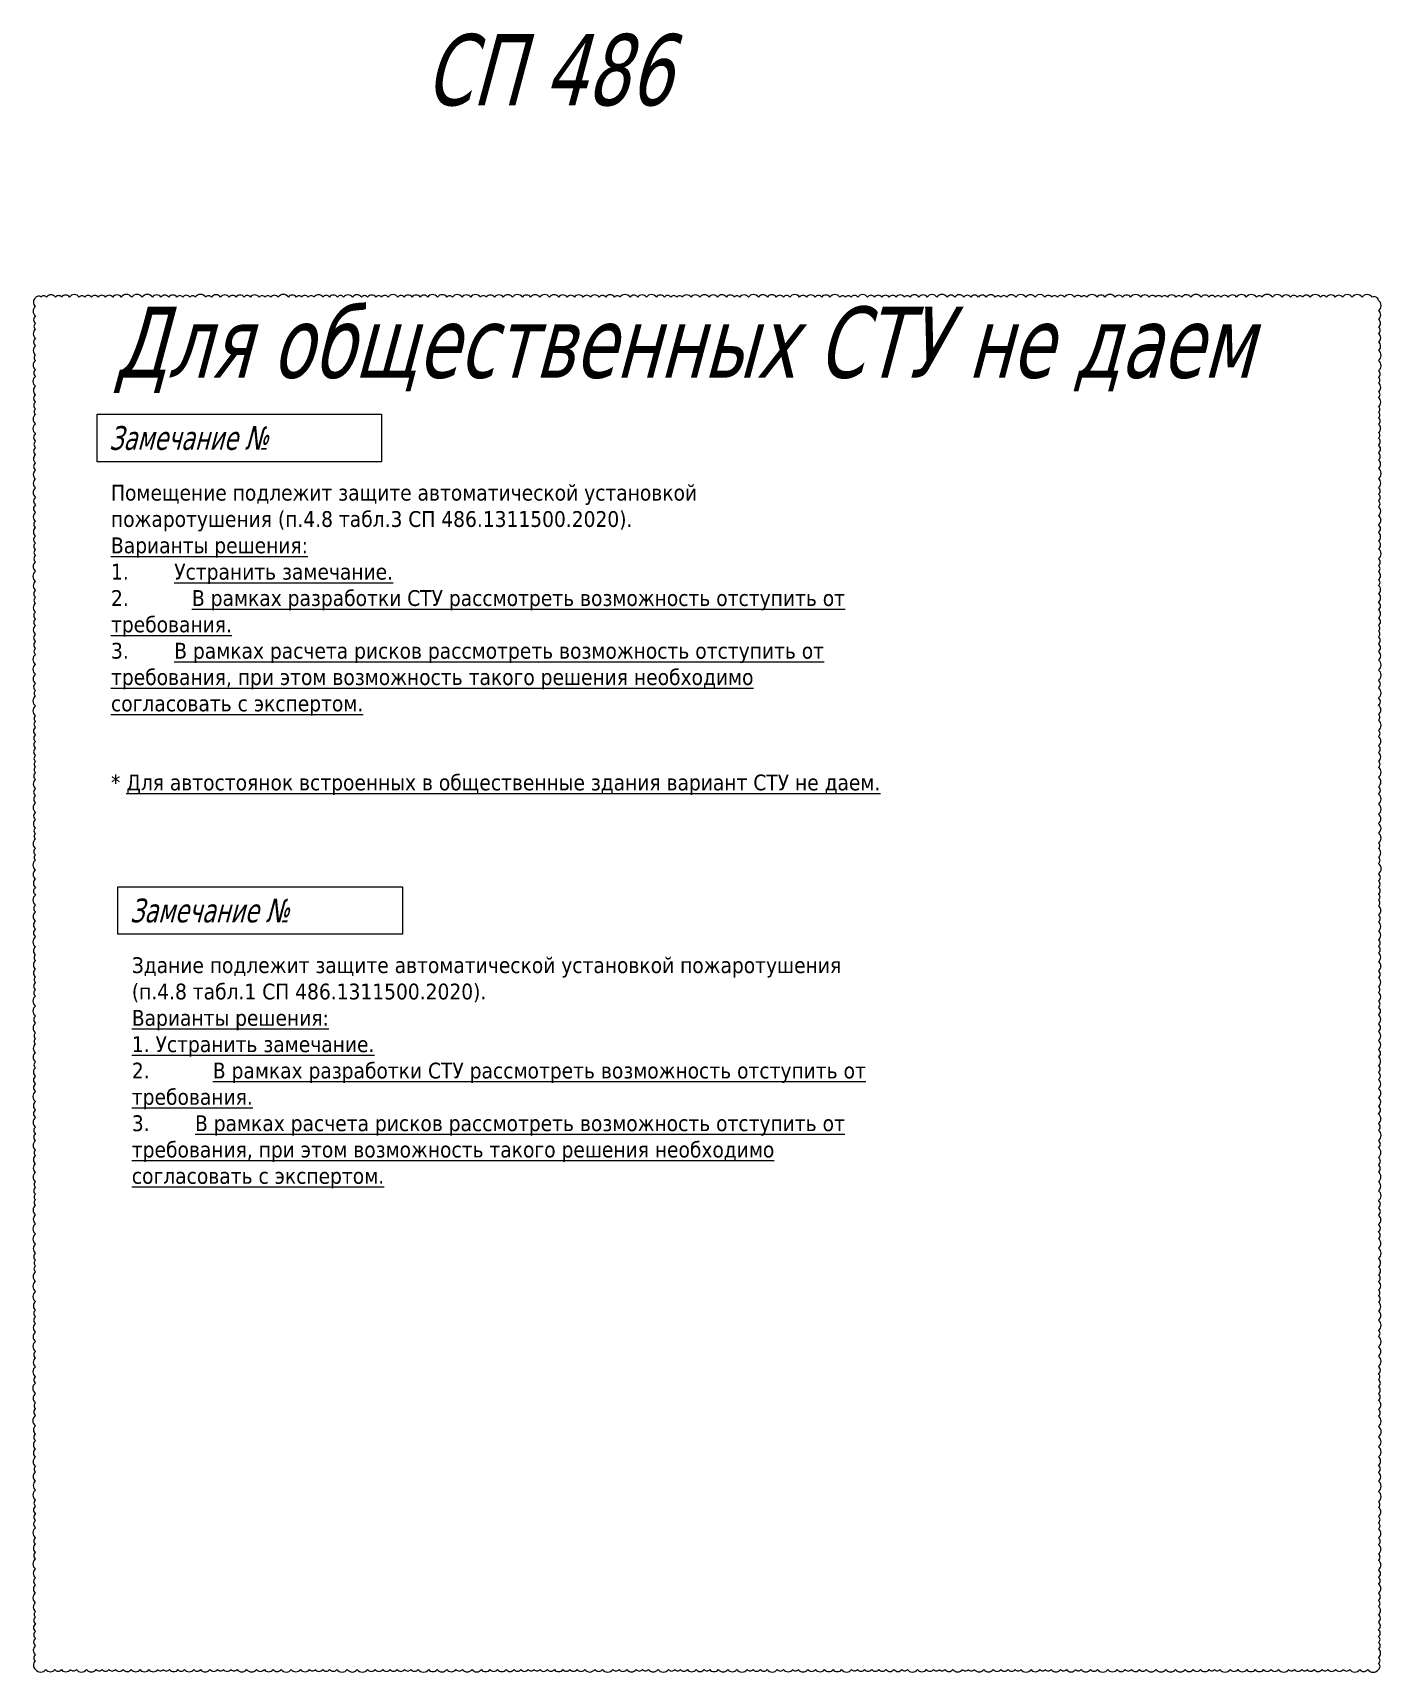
# Model space of a CAD drawing. Header units: millimetres. Extents: x -204396 to 1997851, y -2958255 to 237418.
# Drawn here: x 1358645 to 1409836, y -143008 to -80759 of the extents above; entities that cross this region are included whole.
import ezdxf

# ---------------------------------------------------------------- set-up
doc = ezdxf.new("R2010")
doc.units = ezdxf.units.MM
doc.layers.add('экспертиза', color=1, linetype='Continuous', lineweight=0)
doc.layers.add('экспертиза ДУ', color=1, linetype='Continuous', lineweight=0)
doc.styles.add('ЭКСПЕРТИЗА', font='tahoma.ttf')

msp = doc.modelspace()

# ---------------------------------------------------------------- texts
at = {"layer": 'экспертиза', "color": 2, "lineweight": 0, "style": 'ЭКСПЕРТИЗА', "oblique": 14.99998, "width": 0.8}
msp.add_text('СП 486', height=2700, dxfattribs=at).set_placement((1373523, -83508))
at = {"layer": 'экспертиза', "lineweight": 0, "style": 'ЭКСПЕРТИЗА', "oblique": 14.99998, "width": 0.8}
msp.add_text('Замечание №', height=900, dxfattribs=at).set_placement((1361538, -96594))
at = {"layer": 'экспертиза', "color": 1, "lineweight": 0, "style": 'ЭКСПЕРТИЗА', "oblique": 14.99998, "width": 0.8}
msp.add_text('Замечание №', height=900, dxfattribs=at).set_placement((1362329, -114535))
at = {"layer": 'экспертиза', "lineweight": 0, "ltscale": 100, "insert": (1361614, -97921), "char_height": 600, "width": 28267.99, "attachment_point": 1, "style": 'ЭКСПЕРТИЗА'}
msp.add_mtext('Помещение подлежит защите автоматической установкой пожаротушения (п.4.8 табл.3 СП 486.1311500.2020).{\\C6;\\P\\LВарианты решения:\\P\\l1.^I\\LУстранить замечание.\\P\\l\\C2;2.^I\\~\\~ \\LВ рамках разработки СТУ рассмотреть возможность отступить от требования.\\P\\l3.^I\\LВ рамках расчета рисков рассмотреть возможность отступить от требования, при этом возможность такого решения необходимо согласовать с экспертом.\\P\\P\\P\\l*\\L Для автостоянок встроенных в общественные здания вариант СТУ не даем.}', dxfattribs=at)
at = {"layer": 'экспертиза', "color": 1, "lineweight": 0, "ltscale": 100, "transparency": 33554687, "insert": (1362405, -115862), "char_height": 600, "width": 28267.99, "attachment_point": 1, "style": 'ЭКСПЕРТИЗА'}
msp.add_mtext('Здание подлежит защите автоматической установкой пожаротушения (п.4.8 табл.1 СП 486.1311500.2020).{\\C6;\\P\\LВарианты решения:\\P1. Устранить замечание.\\P\\l\\C2;2.^I\\~\\~ \\LВ рамках разработки СТУ рассмотреть возможность отступить от требования.\\P\\l3.^I\\LВ рамках расчета рисков рассмотреть возможность отступить от требования, при этом возможность такого решения необходимо согласовать с экспертом.}', dxfattribs=at)
at = {"layer": 'экспертиза ДУ', "color": 2, "lineweight": 0, "style": 'ЭКСПЕРТИЗА', "oblique": 14.99998, "width": 0.8}
msp.add_text('Для общественных СТУ не даем', height=2700, dxfattribs=at).set_placement((1361742, -93855))

# ---------------------------------------------------------------- linework, layer by layer
at = {"layer": 'экспертиза'}
msp.add_lwpolyline([(1409732, -142902, 0.520567), (1409732, -142673, 0.520567), (1409732, -142444, 0.520567), (1409732, -142128, 0.520567), (1409732, -141882, 0.520567), (1409732, -141658, 0.520567), (1409732, -141392, 0.520567), (1409732, -141108, 0.520567), (1409732, -140818, 0.520567), (1409732, -140515, 0.520567), (1409732, -140286, 0.520567), (1409732, -140003, 0.520567), (1409732, -139658, 0.520567), (1409732, -139412, 0.520567), (1409732, -139118, 0.520567), (1409732, -138759, 0.520567), (1409732, -138519, 0.520567), (1409732, -138158, 0.520567), (1409732, -137917, 0.520567), (1409732, -137564, 0.520567), (1409732, -137331, 0.520567), (1409732, -137098, 0.520567), (1409732, -136748, 0.520567), (1409732, -136533, 0.520567), (1409732, -136141, 0.520567), (1409732, -135749, 0.520567), (1409732, -135427, 0.520567), (1409732, -135152, 0.520567), (1409732, -134834, 0.520567), (1409732, -134448, 0.520567), (1409732, -134075, 0.520567), (1409732, -133677, 0.520567), (1409732, -133289, 0.520567), (1409732, -133033, 0.520567), (1409732, -132687, 0.520567), (1409732, -132426, 0.520567), (1409732, -132171, 0.520567), (1409732, -131893, 0.520567), (1409732, -131685, 0.520567), (1409732, -131402, 0.520567), (1409732, -131008, 0.520567), (1409732, -130654, 0.520567), (1409732, -130260, 0.520567), (1409732, -130028, 0.520567), (1409732, -129638, 0.520567), (1409732, -129292, 0.520567), (1409732, -128955, 0.520567), (1409732, -128709, 0.520567), (1409732, -128499, 0.520567), (1409732, -128178, 0.520567), (1409732, -127920, 0.520567), (1409732, -127619, 0.520567), (1409732, -127300, 0.520567), (1409732, -126904, 0.520567), (1409732, -126547, 0.520567), (1409732, -126296, 0.520567), (1409732, -126007, 0.520567), (1409732, -125651, 0.520567), (1409732, -125378, 0.520567), (1409732, -125102, 0.520567), (1409732, -124725, 0.520567), (1409732, -124384, 0.520567), (1409732, -124016, 0.520567), (1409732, -123747, 0.520567), (1409732, -123458, 0.520567), (1409732, -123091, 0.520567), (1409732, -122817, 0.520567), (1409732, -122427, 0.520567), (1409732, -122177, 0.520567), (1409732, -121813, 0.520567), (1409732, -121517, 0.520567), (1409732, -121196, 0.520567), (1409732, -120845, 0.520567), (1409732, -120507, 0.520567), (1409732, -120228, 0.520567), (1409732, -119974, 0.520567), (1409732, -119654, 0.520567), (1409732, -119361, 0.520567), (1409732, -119020, 0.520567), (1409732, -118681, 0.520567), (1409732, -118385, 0.520567), (1409732, -118049, 0.520567), (1409732, -117754, 0.520567), (1409732, -117522, 0.520567), (1409732, -117201, 0.520567), (1409732, -116979, 0.520567), (1409732, -116640, 0.520567), (1409732, -116378, 0.520567), (1409732, -116023, 0.520567), (1409732, -115695, 0.520567), (1409732, -115443, 0.520567), (1409732, -115189, 0.520567), (1409732, -114861, 0.520567), (1409732, -114520, 0.520567), (1409732, -114258, 0.520567), (1409732, -113906, 0.520567), (1409732, -113690, 0.520567), (1409732, -113460, 0.520567), (1409732, -113207, 0.520567), (1409732, -112968, 0.520567), (1409732, -112694, 0.520567), (1409732, -112297, 0.520567), (1409732, -112062, 0.520567), (1409732, -111729, 0.520567), (1409732, -111525, 0.520567), (1409732, -111148, 0.520567), (1409732, -110778, 0.520567), (1409732, -110433, 0.520567), (1409732, -110046, 0.520567), (1409732, -109667, 0.520567), (1409732, -109385, 0.520567), (1409732, -109025, 0.520567), (1409732, -108650, 0.520567), (1409732, -108421, 0.520567), (1409732, -108087, 0.520567), (1409732, -107829, 0.520567), (1409732, -107480, 0.520567), (1409732, -107251, 0.520567), (1409732, -106857, 0.520567), (1409732, -106646, 0.520567), (1409732, -106296, 0.520567), (1409732, -106015, 0.520567), (1409732, -105634, 0.520567), (1409732, -105346, 0.520567), (1409732, -104954, 0.520567), (1409732, -104578, 0.520567), (1409732, -104253, 0.520567), (1409732, -103956, 0.520567), (1409732, -103695, 0.520567), (1409732, -103473, 0.520567), (1409732, -103270, 0.520567), (1409732, -102972, 0.520567), (1409732, -102668, 0.520567), (1409732, -102371, 0.520567), (1409732, -102059, 0.520567), (1409732, -101747, 0.520567), (1409732, -101522, 0.520567), (1409732, -101220, 0.520567), (1409732, -100992, 0.520567), (1409732, -100727, 0.520567), (1409732, -100354, 0.520567), (1409732, -100052, 0.520567), (1409732, -99737, 0.520567), (1409732, -99443, 0.520567), (1409732, -99090, 0.520567), (1409732, -98760, 0.520567), (1409732, -98528, 0.520567), (1409732, -98279, 0.520567), (1409732, -98033, 0.520567), (1409732, -97690, 0.520567), (1409732, -97295, 0.520567), (1409732, -96976, 0.520567), (1409732, -96713, 0.520567), (1409732, -96415, 0.520567), (1409732, -96147, 0.520567), (1409732, -95939, 0.520567), (1409732, -95621, 0.520567), (1409732, -95371, 0.520567), (1409732, -95170, 0.520567), (1409732, -94955, 0.520567), (1409732, -94611, 0.520567), (1409732, -94383, 0.520567), (1409732, -94060, 0.520567), (1409732, -93845, 0.520567), (1409732, -93596, 0.520567), (1409732, -93203, 0.520567), (1409732, -92812, 0.520567), (1409732, -92506, 0.520567), (1409732, -92184, 0.520567), (1409732, -91938, 0.520567), (1409732, -91637, 0.520567), (1409732, -91315, 0.520567), (1409732, -90919, 0.520567), (1409489, -90797, 0.520567), (1409110, -90797, 0.520567), (1408734, -90797, 0.520567), (1408367, -90797, 0.520567), (1408092, -90797, 0.520567), (1407760, -90797, 0.520567), (1407528, -90797, 0.520567), (1407144, -90797, 0.520567), (1406852, -90797, 0.520567), (1406649, -90797, 0.520567), (1406387, -90797, 0.520567), (1406072, -90797, 0.520567), (1405706, -90797, 0.520567), (1405308, -90797, 0.520567), (1405102, -90797, 0.520567), (1404715, -90797, 0.520567), (1404346, -90797, 0.520567), (1404026, -90797, 0.520567), (1403755, -90797, 0.520567), (1403536, -90797, 0.520567), (1403300, -90797, 0.520567), (1403004, -90797, 0.520567), (1402609, -90797, 0.520567), (1402265, -90797, 0.520567), (1402045, -90797, 0.520567), (1401722, -90797, 0.520567), (1401503, -90797, 0.520567), (1401273, -90797, 0.520567), (1401024, -90797, 0.520567), (1400707, -90797, 0.520567), (1400322, -90797, 0.520567), (1400020, -90797, 0.520567), (1399739, -90797, 0.520567), (1399347, -90797, 0.520567), (1399048, -90797, 0.520567), (1398660, -90797, 0.520567), (1398453, -90797, 0.520567), (1398197, -90797, 0.520567), (1397811, -90797, 0.520567), (1397543, -90797, 0.520567), (1397326, -90797, 0.520567), (1397071, -90797, 0.520567), (1396698, -90797, 0.520567), (1396341, -90797, 0.520567), (1395962, -90797, 0.520567), (1395622, -90797, 0.520567), (1395394, -90797, 0.520567), (1395184, -90797, 0.520567), (1394836, -90797, 0.520567), (1394546, -90797, 0.520567), (1394260, -90797, 0.520567), (1393987, -90797, 0.520567), (1393645, -90797, 0.520567), (1393360, -90797, 0.520567), (1392964, -90797, 0.520567), (1392601, -90797, 0.520567), (1392286, -90797, 0.520567), (1391948, -90797, 0.520567), (1391736, -90797, 0.520567), (1391421, -90797, 0.520567), (1391161, -90797, 0.520567), (1390877, -90797, 0.520567), (1390598, -90797, 0.520567), (1390331, -90797, 0.520567), (1389967, -90797, 0.520567), (1389712, -90797, 0.520567), (1389498, -90797, 0.520567), (1389283, -90797, 0.520567), (1388908, -90797, 0.520567), (1388599, -90797, 0.520567), (1388349, -90797, 0.520567), (1388015, -90797, 0.520567), (1387758, -90797, 0.520567), (1387385, -90797, 0.520567), (1387144, -90797, 0.520567), (1386871, -90797, 0.520567), (1386533, -90797, 0.520567), (1386191, -90797, 0.520567), (1385816, -90797, 0.520567), (1385483, -90797, 0.520567), (1385279, -90797, 0.520567), (1384976, -90797, 0.520567), (1384637, -90797, 0.520567), (1384317, -90797, 0.520567), (1383969, -90797, 0.520567), (1383634, -90797, 0.520567), (1383299, -90797, 0.520567), (1383095, -90797, 0.520567), (1382868, -90797, 0.520567), (1382622, -90797, 0.520567), (1382319, -90797, 0.520567), (1381941, -90797, 0.520567), (1381610, -90797, 0.520567), (1381318, -90797, 0.520567), (1380936, -90797, 0.520567), (1380734, -90797, 0.520567), (1380395, -90797, 0.520567), (1380148, -90797, 0.520567), (1379821, -90797, 0.520567), (1379541, -90797, 0.520567), (1379207, -90797, 0.520567), (1378932, -90797, 0.520567), (1378612, -90797, 0.520567), (1378265, -90797, 0.520567), (1377900, -90797, 0.520567), (1377543, -90797, 0.520567), (1377233, -90797, 0.520567), (1376854, -90797, 0.520567), (1376506, -90797, 0.520567), (1376170, -90797, 0.520567), (1375863, -90797, 0.520567), (1375636, -90797, 0.520567), (1375269, -90797, 0.520567), (1374941, -90797, 0.520567), (1374575, -90797, 0.520567), (1374369, -90797, 0.520567), (1374008, -90797, 0.520567), (1373636, -90797, 0.520567), (1373351, -90797, 0.520567), (1373048, -90797, 0.520567), (1372742, -90797, 0.520567), (1372502, -90797, 0.520567), (1372139, -90797, 0.520567), (1371889, -90797, 0.520567), (1371668, -90797, 0.520567), (1371355, -90797, 0.520567), (1371123, -90797, 0.520567), (1370777, -90797, 0.520567), (1370443, -90797, 0.520567), (1370209, -90797, 0.520567), (1369910, -90797, 0.520567), (1369663, -90797, 0.520567), (1369320, -90797, 0.520567), (1369098, -90797, 0.520567), (1368853, -90797, 0.520567), (1368646, -90797, 0.520567), (1368351, -90797, 0.520567), (1367960, -90797, 0.520567), (1367678, -90797, 0.520567), (1367460, -90797, 0.520567), (1367236, -90797, 0.520567), (1366904, -90797, 0.520567), (1366666, -90797, 0.520567), (1366365, -90797, 0.520567), (1366100, -90797, 0.520567), (1365777, -90797, 0.520567), (1365424, -90797, 0.520567), (1365211, -90797, 0.520567), (1364814, -90797, 0.520567), (1364612, -90797, 0.520567), (1364338, -90797, 0.520567), (1364117, -90797, 0.520567), (1363804, -90797, 0.520567), (1363512, -90797, 0.520567), (1363187, -90797, 0.520567), (1362798, -90797, 0.520567), (1362399, -90797, 0.520567), (1362002, -90797, 0.520567), (1361680, -90797, 0.520567), (1361408, -90797, 0.520567), (1361124, -90797, 0.520567), (1360868, -90797, 0.520567), (1360616, -90797, 0.520567), (1360408, -90797, 0.520567), (1360036, -90797, 0.520567), (1359740, -90797, 0.520567), (1359508, -90797, 0.520567), (1359164, -90797, 0.520567), (1358956, -90797, 0.520567), (1358749, -90827, 0.520567), (1358749, -91143, 0.520567), (1358749, -91512, 0.520567), (1358749, -91795, 0.520567), (1358749, -92020, 0.520567), (1358749, -92358, 0.520567), (1358749, -92650, 0.520567), (1358749, -92989, 0.520567), (1358749, -93207, 0.520567), (1358749, -93557, 0.520567), (1358749, -93806, 0.520567), (1358749, -94181, 0.520567), (1358749, -94496, 0.520567), (1358749, -94784, 0.520567), (1358749, -95036, 0.520567), (1358749, -95249, 0.520567), (1358749, -95607, 0.520567), (1358749, -95979, 0.520567), (1358749, -96269, 0.520567), (1358749, -96503, 0.520567), (1358749, -96783, 0.520567), (1358749, -97085, 0.520567), (1358749, -97366, 0.520567), (1358749, -97697, 0.520567), (1358749, -98038, 0.520567), (1358749, -98395, 0.520567), (1358749, -98686, 0.520567), (1358749, -98979, 0.520567), (1358749, -99306, 0.520567), (1358749, -99551, 0.520567), (1358749, -99867, 0.520567), (1358749, -100141, 0.520567), (1358749, -100386, 0.520567), (1358749, -100610, 0.520567), (1358749, -100849, 0.520567), (1358749, -101200, 0.520567), (1358749, -101589, 0.520567), (1358749, -101923, 0.520567), (1358749, -102190, 0.520567), (1358749, -102424, 0.520567), (1358749, -102755, 0.520567), (1358749, -103014, 0.520567), (1358749, -103270, 0.520567), (1358749, -103591, 0.520567), (1358749, -103871, 0.520567), (1358749, -104138, 0.520567), (1358749, -104363, 0.520567), (1358749, -104740, 0.520567), (1358749, -105114, 0.520567), (1358749, -105461, 0.520567), (1358749, -105737, 0.520567), (1358749, -105942, 0.520567), (1358749, -106318, 0.520567), (1358749, -106693, 0.520567), (1358749, -106901, 0.520567), (1358749, -107125, 0.520567), (1358749, -107419, 0.520567), (1358749, -107666, 0.520567), (1358749, -107917, 0.520567), (1358749, -108204, 0.520567), (1358749, -108429, 0.520567), (1358749, -108632, 0.520567), (1358749, -108848, 0.520567), (1358749, -109116, 0.520567), (1358749, -109452, 0.520567), (1358749, -109730, 0.520567), (1358749, -109998, 0.520567), (1358749, -110358, 0.520567), (1358749, -110636, 0.520567), (1358749, -110948, 0.520567), (1358749, -111173, 0.520567), (1358749, -111373, 0.520567), (1358749, -111732, 0.520567), (1358749, -111972, 0.520567), (1358749, -112175, 0.520567), (1358749, -112547, 0.520567), (1358749, -112893, 0.520567), (1358749, -113203, 0.520567), (1358749, -113499, 0.520567), (1358749, -113881, 0.520567), (1358749, -114137, 0.520567), (1358749, -114486, 0.520567), (1358749, -114789, 0.520567), (1358749, -115087, 0.520567), (1358749, -115467, 0.520567), (1358749, -115771, 0.520567), (1358749, -115990, 0.520567), (1358749, -116305, 0.520567), (1358749, -116608, 0.520567), (1358749, -116818, 0.520567), (1358749, -117094, 0.520567), (1358749, -117334, 0.520567), (1358749, -117715, 0.520567), (1358749, -118096, 0.520567), (1358749, -118365, 0.520567), (1358749, -118732, 0.520567), (1358749, -118954, 0.520567), (1358749, -119157, 0.520567), (1358749, -119484, 0.520567), (1358749, -119830, 0.520567), (1358749, -120061, 0.520567), (1358749, -120370, 0.520567), (1358749, -120669, 0.520567), (1358749, -120964, 0.520567), (1358749, -121343, 0.520567), (1358749, -121650, 0.520567), (1358749, -121948, 0.520567), (1358749, -122311, 0.520567), (1358749, -122559, 0.520567), (1358749, -122828, 0.520567), (1358749, -123183, 0.520567), (1358749, -123394, 0.520567), (1358749, -123699, 0.520567), (1358749, -124029, 0.520567), (1358749, -124387, 0.520567), (1358749, -124589, 0.520567), (1358749, -124860, 0.520567), (1358749, -125067, 0.520567), (1358749, -125276, 0.520567), (1358749, -125643, 0.520567), (1358749, -125979, 0.520567), (1358749, -126366, 0.520567), (1358749, -126753, 0.520567), (1358749, -127097, 0.520567), (1358749, -127365, 0.520567), (1358749, -127577, 0.520567), (1358749, -127803, 0.520567), (1358749, -128165, 0.520567), (1358749, -128555, 0.520567), (1358749, -128937, 0.520567), (1358749, -129255, 0.520567), (1358749, -129510, 0.520567), (1358749, -129773, 0.520567), (1358749, -130096, 0.520567), (1358749, -130446, 0.520567), (1358749, -130829, 0.520567), (1358749, -131079, 0.520567), (1358749, -131412, 0.520567), (1358749, -131786, 0.520567), (1358749, -132028, 0.520567), (1358749, -132425, 0.520567), (1358749, -132781, 0.520567), (1358749, -133001, 0.520567), (1358749, -133257, 0.520567), (1358749, -133655, 0.520567), (1358749, -133959, 0.520567), (1358749, -134215, 0.520567), (1358749, -134531, 0.520567), (1358749, -134839, 0.520567), (1358749, -135196, 0.520567), (1358749, -135402, 0.520567), (1358749, -135747, 0.520567), (1358749, -136091, 0.520567), (1358749, -136471, 0.520567), (1358749, -136704, 0.520567), (1358749, -137001, 0.520567), (1358749, -137242, 0.520567), (1358749, -137525, 0.520567), (1358749, -137900, 0.520567), (1358749, -138144, 0.520567), (1358749, -138455, 0.520567), (1358749, -138710, 0.520567), (1358749, -139083, 0.520567), (1358749, -139420, 0.520567), (1358749, -139696, 0.520567), (1358749, -140001, 0.520567), (1358749, -140372, 0.520567), (1358749, -140703, 0.520567), (1358749, -140919, 0.520567), (1358749, -141164, 0.520567), (1358749, -141461, 0.520567), (1358749, -141720, 0.520567), (1358749, -142009, 0.520567), (1358749, -142344, 0.520567), (1358749, -142588, 0.520567), (1358749, -142902, 0.520567), (1359145, -142902, 0.520567), (1359481, -142902, 0.520567), (1359729, -142902, 0.520567), (1360071, -142902, 0.520567), (1360300, -142902, 0.520567), (1360685, -142902, 0.520567), (1361056, -142902, 0.520567), (1361277, -142902, 0.520567), (1361536, -142902, 0.520567), (1361781, -142902, 0.520567), (1362076, -142902, 0.520567), (1362382, -142902, 0.520567), (1362716, -142902, 0.520567), (1363055, -142902, 0.520567), (1363386, -142902, 0.520567), (1363600, -142902, 0.520567), (1363836, -142902, 0.520567), (1364151, -142902, 0.520567), (1364410, -142902, 0.520567), (1364757, -142902, 0.520567), (1365006, -142902, 0.520567), (1365370, -142902, 0.520567), (1365658, -142902, 0.520567), (1365877, -142902, 0.520567), (1366171, -142902, 0.520567), (1366399, -142902, 0.520567), (1366763, -142902, 0.520567), (1367138, -142902, 0.520567), (1367436, -142902, 0.520567), (1367767, -142902, 0.520567), (1368075, -142902, 0.520567), (1368460, -142902, 0.520567), (1368805, -142902, 0.520567), (1369155, -142902, 0.520567), (1369368, -142902, 0.520567), (1369657, -142902, 0.520567), (1369915, -142902, 0.520567), (1370193, -142902, 0.520567), (1370584, -142902, 0.520567), (1370961, -142902, 0.520567), (1371352, -142902, 0.520567), (1371646, -142902, 0.520567), (1371932, -142902, 0.520567), (1372213, -142902, 0.520567), (1372476, -142902, 0.520567), (1372757, -142902, 0.520567), (1373001, -142902, 0.520567), (1373278, -142902, 0.520567), (1373677, -142902, 0.520567), (1373992, -142902, 0.520567), (1374362, -142902, 0.520567), (1374710, -142902, 0.520567), (1374955, -142902, 0.520567), (1375319, -142902, 0.520567), (1375675, -142902, 0.520567), (1376001, -142902, 0.520567), (1376292, -142902, 0.520567), (1376615, -142902, 0.520567), (1376919, -142902, 0.520567), (1377169, -142902, 0.520567), (1377454, -142902, 0.520567), (1377675, -142902, 0.520567), (1377901, -142902, 0.520567), (1378180, -142902, 0.520567), (1378445, -142902, 0.520567), (1378770, -142902, 0.520567), (1379033, -142902, 0.520567), (1379308, -142902, 0.520567), (1379602, -142902, 0.520567), (1379980, -142902, 0.520567), (1380271, -142902, 0.520567), (1380667, -142902, 0.520567), (1380903, -142902, 0.520567), (1381199, -142902, 0.520567), (1381550, -142902, 0.520567), (1381789, -142902, 0.520567), (1382016, -142902, 0.520567), (1382382, -142902, 0.520567), (1382774, -142902, 0.520567), (1383018, -142902, 0.520567), (1383232, -142902, 0.520567), (1383494, -142902, 0.520567), (1383826, -142902, 0.520567), (1384138, -142902, 0.520567), (1384343, -142902, 0.520567), (1384669, -142902, 0.520567), (1385032, -142902, 0.520567), (1385374, -142902, 0.520567), (1385764, -142902, 0.520567), (1385989, -142902, 0.520567), (1386266, -142902, 0.520567), (1386525, -142902, 0.520567), (1386908, -142902, 0.520567), (1387149, -142902, 0.520567), (1387493, -142902, 0.520567), (1387705, -142902, 0.520567), (1388065, -142902, 0.520567), (1388363, -142902, 0.520567), (1388704, -142902, 0.520567), (1389025, -142902, 0.520567), (1389348, -142902, 0.520567), (1389732, -142902, 0.520567), (1389954, -142902, 0.520567), (1390224, -142902, 0.520567), (1390492, -142902, 0.520567), (1390766, -142902, 0.520567), (1391033, -142902, 0.520567), (1391337, -142902, 0.520567), (1391641, -142902, 0.520567), (1391847, -142902, 0.520567), (1392233, -142902, 0.520567), (1392567, -142902, 0.520567), (1392843, -142902, 0.520567), (1393064, -142902, 0.520567), (1393269, -142902, 0.520567), (1393579, -142902, 0.520567), (1393936, -142902, 0.520567), (1394163, -142902, 0.520567), (1394389, -142902, 0.520567), (1394750, -142902, 0.520567), (1395108, -142902, 0.520567), (1395396, -142902, 0.520567), (1395669, -142902, 0.520567), (1395945, -142902, 0.520567), (1396161, -142902, 0.520567), (1396542, -142902, 0.520567), (1396880, -142902, 0.520567), (1397084, -142902, 0.520567), (1397303, -142902, 0.520567), (1397662, -142902, 0.520567), (1397883, -142902, 0.520567), (1398238, -142902, 0.520567), (1398446, -142902, 0.520567), (1398799, -142902, 0.520567), (1399066, -142902, 0.520567), (1399464, -142902, 0.520567), (1399808, -142902, 0.520567), (1400120, -142902, 0.520567), (1400357, -142902, 0.520567), (1400664, -142902, 0.520567), (1400919, -142902, 0.520567), (1401289, -142902, 0.520567), (1401658, -142902, 0.520567), (1402030, -142902, 0.520567), (1402391, -142902, 0.520567), (1402701, -142902, 0.520567), (1402980, -142902, 0.520567), (1403306, -142902, 0.520567), (1403508, -142902, 0.520567), (1403710, -142902, 0.520567), (1404106, -142902, 0.520567), (1404391, -142902, 0.520567), (1404730, -142902, 0.520567), (1405052, -142902, 0.520567), (1405368, -142902, 0.520567), (1405653, -142902, 0.520567), (1405936, -142902, 0.520567), (1406325, -142902, 0.520567), (1406540, -142902, 0.520567), (1406822, -142902, 0.520567), (1407030, -142902, 0.520567), (1407289, -142902, 0.520567), (1407595, -142902, 0.520567), (1407807, -142902, 0.520567), (1408105, -142902, 0.520567), (1408399, -142902, 0.520567), (1408642, -142902, 0.520567), (1409025, -142902, 0.520567), (1409326, -142902, 0.520567)], format="xyb", close=True, dxfattribs=at)
at = {"layer": 'экспертиза', "lineweight": 0}
msp.add_lwpolyline([(1361088, -95244), (1371888, -95244), (1371888, -97044), (1361088, -97044), (1361088, -95244)], dxfattribs=at)
at = {"layer": 'экспертиза', "color": 1, "lineweight": 0}
msp.add_lwpolyline([(1361879, -113185), (1372679, -113185), (1372679, -114985), (1361879, -114985), (1361879, -113185)], dxfattribs=at)

msp.set_redraw_order([(e.dxf.handle, doc.entitydb.next_handle()) for e in msp.query("TEXT MTEXT ATTDEF DIMENSION ARC_DIMENSION")])  # texts and dimensions are drawn at this point

doc.saveas('drawing.dxf')
